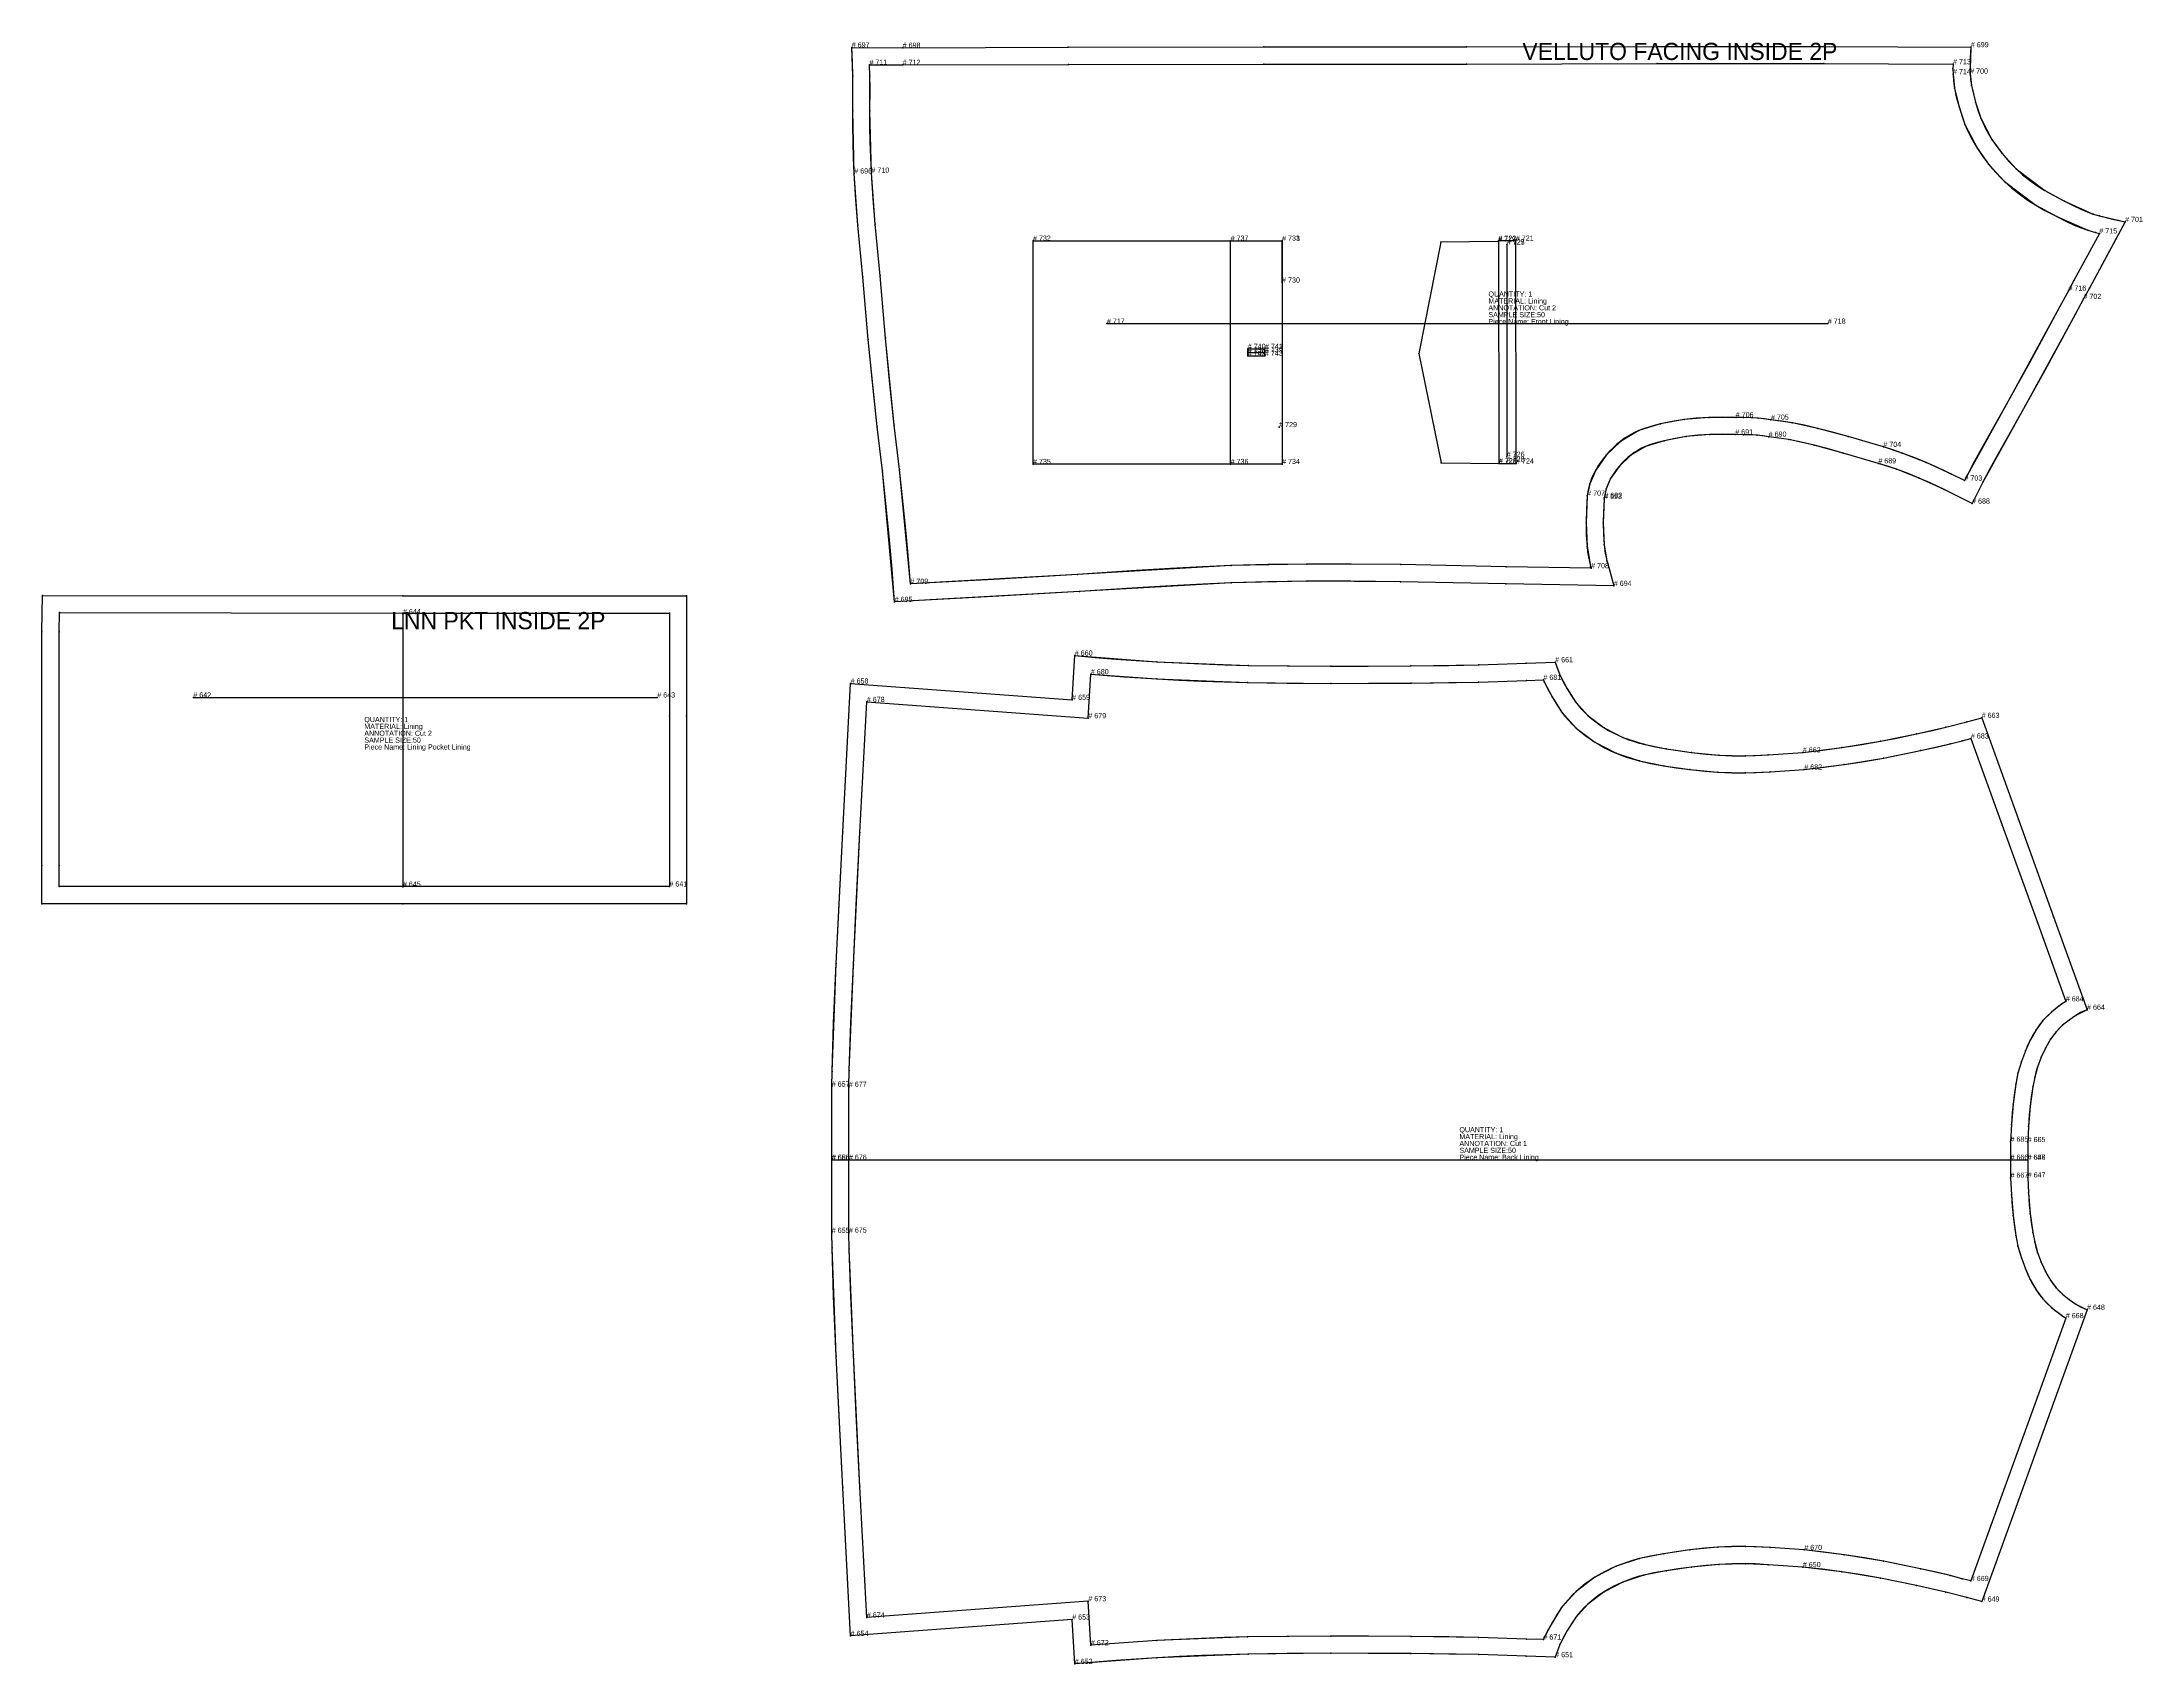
# Model space of a CAD drawing. Extents: x -8402 to 434, y -368 to 2685.
# Drawn here: x -8400 to -7176, y 108 to 1053 of the extents above; entities that cross this region are included whole.
import ezdxf

# ---------------------------------------------------------------- set-up
doc = ezdxf.new("R2010")
doc.units = 0

# ---------------------------------------------------------------- blocks, each defined once
blk = doc.blocks.new('Lining Pocket Lining_5031')
at = {"layer": '1'}
blk.add_lwpolyline([(-8024.4102, 550.96), (-8189.71, 550.96), (-8400.0098, 550.96), (-8400.0098, 573.26), (-8400.0098, 709.36), (-8399.8096, 730.56), (-8189.71, 730.26), (-8024.4102, 730.26), (-8024.4102, 660.26), (-8024.4102, 550.96)], close=True, dxfattribs=at)
at = {"layer": '14'}
blk.add_lwpolyline([(-8034.4102, 560.96), (-8189.71, 560.96), (-8390.0098, 560.96), (-8390.0098, 573.26), (-8390.0098, 709.32), (-8389.9004, 720.55), (-8189.71, 720.26), (-8034.4102, 720.26), (-8034.4102, 660.26), (-8034.4102, 560.96)], close=True, dxfattribs=at)
at = {"layer": '2'}
for p in [(-8399.8096, 730.56), (-8189.71, 730.26), (-8024.4102, 730.26), (-8389.9004, 720.55), (-8189.71, 720.26), (-8189.71, 719.56), (-8034.4102, 720.26), (-8400.0098, 709.36), (-8390.0098, 709.32), (-8311.8096, 671.06), (-8041.5098, 671.06), (-8034.4102, 660.26), (-8024.4102, 660.26), (-8400.0098, 573.26), (-8390.0098, 573.26), (-8400.0098, 550.96), (-8390.0098, 560.96), (-8189.71, 560.96), (-8189.71, 560.86), (-8189.71, 550.96), (-8034.4102, 560.96), (-8024.4102, 550.96)]:
    blk.add_point(p, dxfattribs=at)
at = {"layer": '4'}
for p in [(-8189.71, 730.26, 5), (-8189.71, 720.26, 5), (-8400.0098, 709.36, 5), (-8390.0098, 709.32, 5), (-8034.4102, 660.26, 5), (-8024.4102, 660.26, 5), (-8400.0098, 573.26, 5), (-8390.0098, 573.26, 5), (-8189.71, 560.96, 5), (-8189.71, 550.96, 5)]:
    blk.add_point(p, dxfattribs=at)
at = {"layer": '5'}
blk.add_line((-8311.8096, 671.06), (-8041.5098, 671.06), dxfattribs=at)
at = {"layer": '7'}
blk.add_line((-8311.8096, 671.06), (-8041.5098, 671.06), dxfattribs=at)
at = {"layer": '8'}
blk.add_lwpolyline([(-8189.71, 719.56), (-8189.71, 560.86)], dxfattribs=at)
at = {"layer": '84'}
blk.add_lwpolyline([(-8024.4102, 550.96), (-8189.71, 550.96), (-8400.0098, 550.96), (-8400.0098, 573.26), (-8400.0098, 709.36), (-8399.8096, 730.56), (-8189.71, 730.26), (-8024.4102, 730.26), (-8024.4102, 660.26), (-8024.4102, 550.96)], close=True, dxfattribs=at)
at = {"layer": '85'}
blk.add_lwpolyline([(-8189.71, 719.56), (-8189.71, 560.86)], dxfattribs=at)
at = {"layer": '87'}
blk.add_lwpolyline([(-8034.4102, 560.96), (-8189.71, 560.96), (-8390.0098, 560.96), (-8390.0098, 573.26), (-8390.0098, 709.32), (-8389.9004, 720.55), (-8189.71, 720.26), (-8034.4102, 720.26), (-8034.4102, 660.26), (-8034.4102, 560.96)], close=True, dxfattribs=at)
at = {"layer": '1'}
for s, p in [('ANNOTATION: Cut 2', (-8212.21, 648.75)), ('QUANTITY: 1', (-8212.21, 656.75)), ('MATERIAL: Lining', (-8212.21, 652.75)), ('SAMPLE SIZE:50', (-8212.21, 644.75)), ('Piece Name: Lining Pocket Lining', (-8212.21, 640.75))]:
    blk.add_text(s, height=3, dxfattribs=at).set_placement(p)
at = {"layer": '14'}
blk.add_text('# 641', height=3, dxfattribs=at).set_placement((-8034.4102, 560.96))
at = {"layer": '15'}
blk.add_text('LNN PKT INSIDE 2P', height=10, dxfattribs=at).set_placement((-8196.5596, 710.86))
at = {"layer": '7'}
for s, p in [('# 642', (-8311.8096, 671.06)), ('# 643', (-8041.5098, 671.06))]:
    blk.add_text(s, height=3, dxfattribs=at).set_placement(p)
at = {"layer": '8'}
for s, p in [('# 644', (-8189.71, 719.56)), ('# 645', (-8189.71, 560.86))]:
    blk.add_text(s, height=3, dxfattribs=at).set_placement(p)
blk = doc.blocks.new('Back Lining_5032')
at = {"layer": '1'}
blk.add_lwpolyline([(-7243.0601, 401.79), (-7243.0601, 391.49), (-7242.5601, 382.49), (-7241.6602, 370.49), (-7240.0601, 359.39), (-7238.96, 353.69), (-7237.2598, 347.79), (-7235.1602, 342.09), (-7232.7598, 336.7), (-7229.7598, 331.59), (-7226.5601, 327.2), (-7222.7598, 323.39), (-7218.9702, 320.39), (-7215.0601, 317.69), (-7208.4702, 314.39), (-7227.9702, 260.19), (-7248.46, 203.49), (-7269.8599, 144.4), (-7278.5601, 146.69), (-7290.6602, 149.89), (-7307.7598, 153.69), (-7328.7598, 157.99), (-7351.2598, 161.69), (-7374.0601, 164.49), (-7394.3599, 165.89), (-7407.46, 166.49), (-7423.0601, 166.09), (-7438.96, 164.49), (-7453.7598, 162.39), (-7466.7598, 159.79), (-7478.8599, 155.79), (-7489.8599, 150.09), (-7499.2598, 142.99), (-7506.5601, 134.99), (-7511.5601, 127.09), (-7515.5601, 119.4), (-7518.3501, 111.99), (-7535.3599, 112.59), (-7562.7598, 113.49), (-7602.46, 114.09), (-7649.0498, 114.29), (-7697.1602, 113.79), (-7750.46, 111.69), (-7798.2598, 108.09), (-7799.7598, 133.9), (-7928.8599, 124.4), (-7933.4502, 210.69), (-7937.2598, 287.39), (-7939.6602, 350.39), (-7939.8599, 359.19), (-7939.8599, 401.79), (-7939.8599, 444.39), (-7939.6602, 453.19), (-7937.2598, 516.19), (-7933.4502, 592.89), (-7928.8599, 679.18), (-7799.7598, 669.68), (-7798.2598, 695.49), (-7750.46, 691.89), (-7697.1602, 689.79), (-7649.0498, 689.29), (-7602.46, 689.49), (-7562.7598, 690.09), (-7535.3599, 690.99), (-7518.3501, 691.59), (-7515.5601, 684.18), (-7511.5601, 676.49), (-7506.5601, 668.59), (-7499.2598, 660.59), (-7489.8599, 653.49), (-7478.8599, 647.79), (-7466.7598, 643.79), (-7453.7598, 641.19), (-7438.96, 639.09), (-7423.0601, 637.49), (-7407.46, 637.09), (-7394.3599, 637.69), (-7374.0601, 639.09), (-7351.2598, 641.89), (-7328.7598, 645.59), (-7307.7598, 649.89), (-7290.6602, 653.69), (-7278.5601, 656.89), (-7269.8599, 659.18), (-7248.46, 600.09), (-7227.9702, 543.39), (-7208.4702, 489.19), (-7215.0601, 485.89), (-7218.9702, 483.19), (-7222.7598, 480.19), (-7226.5601, 476.38), (-7229.7598, 471.99), (-7232.7598, 466.88), (-7235.1602, 461.49), (-7237.2598, 455.79), (-7238.96, 449.89), (-7240.0601, 444.19), (-7241.6602, 433.09), (-7242.5601, 421.09), (-7243.0601, 412.09), (-7243.0601, 401.79)], close=True, dxfattribs=at)
at = {"layer": '14'}
blk.add_lwpolyline([(-7253.0601, 401.79), (-7253.0601, 391.3), (-7252.5, 381.26), (-7251.6001, 369.38), (-7249.9199, 357.72), (-7248.71, 351.44), (-7246.73, 344.56), (-7244.4102, 338.28), (-7241.6099, 332.04), (-7238.1201, 326.09), (-7234.21, 320.74), (-7229.25, 315.77), (-7224.9399, 312.36), (-7223.3398, 311.25), (-7220.8501, 309.53), (-7237.3799, 263.59), (-7257.8599, 206.9), (-7276.1499, 156.4), (-7281.21, 157.74), (-7288.25, 159.6), (-7305.5601, 163.45), (-7327.1401, 167.86), (-7349.9199, 171.6), (-7373.2202, 174.46), (-7393.1201, 175.83), (-7407.4502, 176.49), (-7423.6201, 176.08), (-7439.8501, 174.46), (-7455.1299, 172.3), (-7469.1802, 169.5), (-7482.8999, 164.94), (-7495.1699, 158.57), (-7506.0498, 150.34), (-7514.6602, 140.86), (-7520.21, 132.11), (-7524.7002, 123.47), (-7525.21, 122.23), (-7535.02, 122.58), (-7563, 123.5), (-7602.2798, 124.09), (-7649.0801, 124.29), (-7697.5698, 123.79), (-7750.48, 121.71), (-7788.8799, 118.96), (-7790.3701, 144.61), (-7919.4102, 135.12), (-7923.46, 211.21), (-7927.29, 288.3), (-7929.6401, 349.86), (-7929.8599, 359.3), (-7929.8599, 359.42), (-7929.8599, 401.79), (-7929.8599, 444.16), (-7929.8599, 444.28), (-7929.6401, 453.73), (-7927.29, 515.29), (-7923.46, 592.37), (-7919.4102, 668.46), (-7790.3701, 658.97), (-7788.8799, 684.62), (-7750.5, 681.87), (-7697.5698, 679.79), (-7649.0801, 679.29), (-7602.2798, 679.49), (-7563.0098, 680.08), (-7535.02, 681), (-7525.21, 681.35), (-7524.7002, 680.11), (-7520.21, 671.47), (-7514.6602, 662.72), (-7506.0498, 653.24), (-7495.1699, 645.01), (-7482.8901, 638.64), (-7469.1802, 634.08), (-7455.1299, 631.28), (-7439.8501, 629.12), (-7423.6201, 627.5), (-7407.4399, 627.09), (-7393.1001, 627.75), (-7373.2202, 629.12), (-7349.9199, 631.98), (-7327.1401, 635.72), (-7305.5601, 640.13), (-7288.25, 643.98), (-7281.21, 645.84), (-7276.1499, 647.18), (-7257.8599, 596.69), (-7237.3799, 540), (-7220.8501, 494.05), (-7223.3398, 492.33), (-7224.9399, 491.22), (-7229.25, 487.81), (-7234.21, 482.84), (-7238.1099, 477.5), (-7241.6201, 471.53), (-7244.4102, 465.3), (-7246.7202, 459.02), (-7248.71, 452.14), (-7249.9199, 445.85), (-7251.6001, 434.21), (-7252.5, 422.28), (-7253.0601, 412.28), (-7253.0601, 401.79)], close=True, dxfattribs=at)
at = {"layer": '2'}
for p in [(-7798.2598, 695.49), (-7518.3501, 691.59), (-7928.8599, 679.18), (-7788.8799, 684.62), (-7525.21, 681.35), (-7919.4102, 668.46), (-7799.7598, 669.68), (-7790.3701, 658.97), (-7269.8599, 659.18), (-7374.0601, 639.09), (-7276.1499, 647.18), (-7373.2202, 629.12), (-7220.8501, 494.05), (-7208.4702, 489.19), (-7939.8599, 444.39), (-7929.8599, 444.28), (-7929.8599, 444.16), (-7253.0601, 412.28), (-7243.0601, 412.09), (-7939.8599, 401.79), (-7939.7598, 401.79), (-7929.8599, 401.79), (-7253.0601, 401.79), (-7243.1602, 401.79), (-7243.0601, 401.79), (-7253.0601, 391.3), (-7243.0601, 391.49), (-7939.8599, 359.19), (-7929.8599, 359.42), (-7929.8599, 359.3), (-7220.8501, 309.53), (-7208.4702, 314.39), (-7373.2202, 174.46), (-7374.0601, 164.49), (-7276.1499, 156.4), (-7919.4102, 135.12), (-7790.3701, 144.61), (-7269.8599, 144.4), (-7928.8599, 124.4), (-7799.7598, 133.9), (-7788.8799, 118.96), (-7525.21, 122.23), (-7518.3501, 111.99), (-7798.2598, 108.09)]:
    blk.add_point(p, dxfattribs=at)
at = {"layer": '3'}
for p in [(-7750.46, 691.89), (-7697.1602, 689.79), (-7649.0498, 689.29), (-7602.46, 689.49), (-7562.7598, 690.09), (-7535.3599, 690.99), (-7750.5, 681.87), (-7697.5698, 679.79), (-7649.0801, 679.29), (-7602.2798, 679.49), (-7563.0098, 680.08), (-7535.02, 681), (-7524.7002, 680.11), (-7515.5601, 684.18), (-7511.5601, 676.49), (-7520.21, 671.47), (-7514.6602, 662.72), (-7506.5601, 668.59), (-7506.0498, 653.24), (-7499.2598, 660.59), (-7489.8599, 653.49), (-7307.7598, 649.89), (-7290.6602, 653.69), (-7278.5601, 656.89), (-7495.1699, 645.01), (-7482.8901, 638.64), (-7478.8599, 647.79), (-7466.7598, 643.79), (-7453.7598, 641.19), (-7438.96, 639.09), (-7423.0601, 637.49), (-7407.46, 637.09), (-7394.3599, 637.69), (-7351.2598, 641.89), (-7328.7598, 645.59), (-7305.5601, 640.13), (-7288.25, 643.98), (-7281.21, 645.84), (-7469.1802, 634.08), (-7455.1299, 631.28), (-7439.8501, 629.12), (-7423.6201, 627.5), (-7407.4399, 627.09), (-7393.1001, 627.75), (-7349.9199, 631.98), (-7327.1401, 635.72), (-7248.46, 600.09), (-7933.4502, 592.89), (-7923.46, 592.37), (-7257.8599, 596.69), (-7237.3799, 540), (-7227.9702, 543.39), (-7937.2598, 516.19), (-7927.29, 515.29), (-7224.9399, 491.22), (-7223.3398, 492.33), (-7238.1099, 477.5), (-7234.21, 482.84), (-7229.25, 487.81), (-7222.7598, 480.19), (-7218.9702, 483.19), (-7215.0601, 485.89), (-7244.4102, 465.3), (-7241.6201, 471.53), (-7232.7598, 466.88), (-7229.7598, 471.99), (-7226.5601, 476.38), (-7939.6602, 453.19), (-7929.6401, 453.73), (-7246.7202, 459.02), (-7237.2598, 455.79), (-7235.1602, 461.49), (-7249.9199, 445.85), (-7248.71, 452.14), (-7240.0601, 444.19), (-7238.96, 449.89), (-7251.6001, 434.21), (-7241.6602, 433.09), (-7252.5, 422.28), (-7242.5601, 421.09), (-7252.5, 381.26), (-7242.5601, 382.49), (-7251.6001, 369.38), (-7241.6602, 370.49), (-7249.9199, 357.72), (-7240.0601, 359.39), (-7939.6602, 350.39), (-7929.6401, 349.86), (-7248.71, 351.44), (-7246.73, 344.56), (-7238.96, 353.69), (-7237.2598, 347.79), (-7244.4102, 338.28), (-7241.6099, 332.04), (-7235.1602, 342.09), (-7232.7598, 336.7), (-7229.7598, 331.59), (-7238.1201, 326.09), (-7234.21, 320.74), (-7226.5601, 327.2), (-7222.7598, 323.39), (-7218.9702, 320.39), (-7229.25, 315.77), (-7224.9399, 312.36), (-7223.3398, 311.25), (-7215.0601, 317.69), (-7937.2598, 287.39), (-7927.29, 288.3), (-7237.3799, 263.59), (-7227.9702, 260.19), (-7933.4502, 210.69), (-7923.46, 211.21), (-7257.8599, 206.9), (-7248.46, 203.49), (-7455.1299, 172.3), (-7439.8501, 174.46), (-7423.6201, 176.08), (-7407.4502, 176.49), (-7393.1201, 175.83), (-7349.9199, 171.6), (-7482.8999, 164.94), (-7469.1802, 169.5), (-7466.7598, 159.79), (-7453.7598, 162.39), (-7438.96, 164.49), (-7423.0601, 166.09), (-7407.46, 166.49), (-7394.3599, 165.89), (-7351.2598, 161.69), (-7327.1401, 167.86), (-7305.5601, 163.45), (-7288.25, 159.6), (-7506.0498, 150.34), (-7495.1699, 158.57), (-7489.8599, 150.09), (-7478.8599, 155.79), (-7328.7598, 157.99), (-7307.7598, 153.69), (-7290.6602, 149.89), (-7281.21, 157.74), (-7514.6602, 140.86), (-7506.5601, 134.99), (-7499.2598, 142.99), (-7278.5601, 146.69), (-7697.5698, 123.79), (-7649.0801, 124.29), (-7602.2798, 124.09), (-7563, 123.5), (-7535.02, 122.58), (-7524.7002, 123.47), (-7520.21, 132.11), (-7511.5601, 127.09), (-7750.48, 121.71), (-7750.46, 111.69), (-7697.1602, 113.79), (-7649.0498, 114.29), (-7602.46, 114.09), (-7562.7598, 113.49), (-7535.3599, 112.59), (-7515.5601, 119.4)]:
    blk.add_point(p, dxfattribs=at)
at = {"layer": '4'}
for p in [(-7374.0601, 639.09, 5), (-7373.2202, 629.12, 5), (-7253.0601, 401.79, 5), (-7243.0601, 401.79, 5), (-7373.2202, 174.46, 5), (-7374.0601, 164.49, 5)]:
    blk.add_point(p, dxfattribs=at)
at = {"layer": '5'}
blk.add_line((-7939.7598, 401.79), (-7243.1602, 401.79), dxfattribs=at)
at = {"layer": '7'}
blk.add_line((-7939.7598, 401.79), (-7243.1602, 401.79), dxfattribs=at)
at = {"layer": '84'}
blk.add_lwpolyline([(-7243.0601, 401.79), (-7243.0601, 391.49), (-7242.5601, 382.49), (-7242.1201, 375.62), (-7241.6602, 370.49), (-7241.0098, 365.42), (-7240.0601, 359.39), (-7238.96, 353.69), (-7238.2202, 350.85), (-7237.2598, 347.79), (-7235.1602, 342.09), (-7233.9302, 339.15), (-7232.7598, 336.7), (-7231.4102, 334.24), (-7229.7598, 331.59), (-7228.1001, 329.17), (-7226.5601, 327.2), (-7224.79, 325.28), (-7222.7598, 323.39), (-7218.9702, 320.39), (-7215.0601, 317.69), (-7211.8501, 315.89), (-7208.4702, 314.39), (-7227.9702, 260.19), (-7248.46, 203.49), (-7269.8599, 144.4), (-7278.5601, 146.69), (-7290.6602, 149.89), (-7297.6899, 151.53), (-7307.7598, 153.69), (-7320.29, 156.32), (-7328.7598, 157.99), (-7339.7002, 159.92), (-7351.2598, 161.69), (-7362.6499, 163.2), (-7374.0601, 164.49), (-7394.3599, 165.89), (-7401.73, 166.3), (-7407.46, 166.49), (-7415.1802, 166.46), (-7423.0601, 166.09), (-7430.3999, 165.46), (-7438.96, 164.49), (-7446.6899, 163.46), (-7453.7598, 162.39), (-7460.8501, 161.12), (-7466.7598, 159.79), (-7469.9399, 158.92), (-7473.0098, 157.97), (-7475.9902, 156.92), (-7478.8599, 155.79), (-7481.71, 154.53), (-7484.5, 153.16), (-7487.2202, 151.67), (-7489.8599, 150.09), (-7492.3701, 148.44), (-7494.77, 146.7), (-7497.0698, 144.88), (-7499.2598, 142.99), (-7501.29, 141.06), (-7503.1899, 139.08), (-7504.9502, 137.06), (-7506.5601, 134.99), (-7508.9199, 131.52), (-7511.5601, 127.09), (-7513.8301, 122.94), (-7515.5601, 119.4), (-7517.0698, 115.75), (-7518.3501, 111.99), (-7535.3599, 112.59), (-7562.7598, 113.49), (-7580.3101, 113.84), (-7602.46, 114.09), (-7627.27, 114.25), (-7649.0498, 114.29), (-7674.5298, 114.15), (-7697.1602, 113.79), (-7710.8301, 113.43), (-7724.2598, 112.96), (-7737.46, 112.38), (-7750.46, 111.69), (-7762.4199, 110.95), (-7774.3701, 110.1), (-7786.3198, 109.15), (-7798.2598, 108.09), (-7799.7598, 133.9), (-7928.8599, 124.4), (-7933.4502, 210.69), (-7935.5898, 252.69), (-7937.2598, 287.39), (-7938.7598, 322.23), (-7939.6602, 350.39), (-7939.8599, 359.19), (-7939.8599, 401.79), (-7939.8599, 444.39), (-7939.6602, 453.19), (-7938.7598, 481.35), (-7937.2598, 516.19), (-7935.5898, 550.89), (-7933.4502, 592.89), (-7928.8599, 679.18), (-7799.7598, 669.68), (-7798.2598, 695.49), (-7786.3198, 694.43), (-7774.3701, 693.48), (-7762.4199, 692.63), (-7750.46, 691.89), (-7737.46, 691.2), (-7724.2598, 690.62), (-7710.8301, 690.15), (-7697.1602, 689.79), (-7674.5298, 689.43), (-7649.0498, 689.29), (-7627.27, 689.33), (-7602.46, 689.49), (-7580.3101, 689.74), (-7562.7598, 690.09), (-7535.3599, 690.99), (-7518.3501, 691.59), (-7517.0698, 687.83), (-7515.5601, 684.18), (-7513.8301, 680.64), (-7511.5601, 676.49), (-7508.9199, 672.06), (-7506.5601, 668.59), (-7504.9502, 666.52), (-7503.1899, 664.5), (-7501.29, 662.52), (-7499.2598, 660.59), (-7497.0698, 658.7), (-7494.77, 656.88), (-7492.3701, 655.14), (-7489.8599, 653.49), (-7487.2202, 651.91), (-7484.5, 650.42), (-7481.71, 649.05), (-7478.8599, 647.79), (-7475.9902, 646.66), (-7473.0098, 645.61), (-7469.9399, 644.66), (-7466.7598, 643.79), (-7460.8501, 642.46), (-7453.7598, 641.19), (-7446.6899, 640.12), (-7438.96, 639.09), (-7430.3999, 638.12), (-7423.0601, 637.49), (-7415.1802, 637.12), (-7407.46, 637.09), (-7401.73, 637.28), (-7394.3599, 637.69), (-7374.0601, 639.09), (-7362.6499, 640.38), (-7351.2598, 641.89), (-7339.7002, 643.66), (-7328.7598, 645.59), (-7320.29, 647.26), (-7307.7598, 649.89), (-7297.6899, 652.05), (-7290.6602, 653.69), (-7278.5601, 656.89), (-7269.8599, 659.18), (-7248.46, 600.09), (-7227.9702, 543.39), (-7208.4702, 489.19), (-7211.8501, 487.69), (-7215.0601, 485.89), (-7218.9702, 483.19), (-7222.7598, 480.19), (-7224.79, 478.3), (-7226.5601, 476.38), (-7228.1001, 474.41), (-7229.7598, 471.99), (-7231.4102, 469.34), (-7232.7598, 466.88), (-7233.9302, 464.43), (-7235.1602, 461.49), (-7237.2598, 455.79), (-7238.2202, 452.73), (-7238.96, 449.89), (-7240.0601, 444.19), (-7241.0098, 438.16), (-7241.6602, 433.09), (-7242.1201, 427.96), (-7242.5601, 421.09), (-7243.0601, 412.09), (-7243.0601, 401.79)], close=True, dxfattribs=at)
at = {"layer": '87'}
blk.add_lwpolyline([(-7253.0601, 391.3), (-7252.5, 381.26), (-7252.0601, 374.49), (-7251.6001, 369.38), (-7250.9199, 364.06), (-7249.9199, 357.72), (-7248.71, 351.44), (-7247.8501, 348.13), (-7246.73, 344.56), (-7244.4102, 338.28), (-7242.9902, 334.91), (-7241.6099, 332.04), (-7240.02, 329.15), (-7238.1201, 326.09), (-7236.1099, 323.17), (-7234.21, 320.74), (-7231.9302, 318.26), (-7229.25, 315.77), (-7227.1001, 313.99), (-7224.9399, 312.36), (-7223.3398, 311.25), (-7220.8501, 309.53), (-7237.3799, 263.59), (-7257.8599, 206.9), (-7276.1499, 156.4), (-7281.21, 157.74), (-7288.25, 159.6), (-7295.3198, 161.27), (-7305.5601, 163.45), (-7318.6602, 166.19), (-7327.1401, 167.86), (-7338.2002, 169.81), (-7349.9199, 171.6), (-7361.5601, 173.14), (-7373.2202, 174.46), (-7393.1201, 175.83), (-7401.1802, 176.28), (-7407.4502, 176.49), (-7415.4702, 176.46), (-7423.6201, 176.08), (-7431.1401, 175.44), (-7439.8501, 174.46), (-7447.7798, 173.41), (-7455.1299, 172.3), (-7462.79, 170.94), (-7469.1802, 169.5), (-7472.7598, 168.52), (-7476.2402, 167.44), (-7479.6201, 166.24), (-7482.8999, 164.94), (-7486.0898, 163.52), (-7489.2002, 161.99), (-7492.23, 160.34), (-7495.1699, 158.57), (-7498.0601, 156.66), (-7500.8398, 154.65), (-7503.5098, 152.55), (-7506.0498, 150.34), (-7508.4502, 148.05), (-7510.6899, 145.71), (-7512.7598, 143.31), (-7514.6602, 140.86), (-7517.2402, 137.06), (-7520.21, 132.11), (-7522.8599, 127.34), (-7524.7002, 123.47), (-7525.21, 122.23), (-7535.02, 122.58), (-7563, 123.5), (-7580.3599, 123.85), (-7602.2798, 124.09), (-7627.1499, 124.25), (-7649.0801, 124.29), (-7674.8101, 124.15), (-7697.5698, 123.79), (-7711.1299, 123.43), (-7724.46, 122.97), (-7737.5698, 122.39), (-7750.48, 121.71), (-7769.6899, 120.47), (-7788.8799, 118.96), (-7790.3701, 144.61), (-7919.4102, 135.12), (-7923.46, 211.21), (-7925.6099, 253.42), (-7927.29, 288.3), (-7928.7402, 322.24), (-7929.6401, 349.86), (-7929.8599, 359.3), (-7929.8599, 359.42), (-7929.8599, 401.79), (-7929.8599, 444.16), (-7929.8599, 444.28), (-7929.6401, 453.73), (-7928.7402, 481.35), (-7927.29, 515.29), (-7925.6099, 550.16), (-7923.46, 592.37), (-7919.4102, 668.46), (-7790.3701, 658.97), (-7788.8799, 684.62), (-7769.7002, 683.11), (-7750.5, 681.87), (-7737.5898, 681.19), (-7724.48, 680.61), (-7711.1401, 680.15), (-7697.5698, 679.79), (-7674.7998, 679.43), (-7649.0801, 679.29), (-7627.1499, 679.33), (-7602.2798, 679.49), (-7580.3701, 679.73), (-7563.0098, 680.08), (-7535.02, 681), (-7525.21, 681.35), (-7524.7002, 680.11), (-7522.8599, 676.24), (-7520.21, 671.47), (-7517.2402, 666.52), (-7514.6602, 662.72), (-7512.7598, 660.27), (-7510.6899, 657.87), (-7508.4502, 655.53), (-7506.0498, 653.24), (-7503.5098, 651.03), (-7500.8398, 648.92), (-7498.0601, 646.91), (-7495.1699, 645.01), (-7492.23, 643.25), (-7489.2002, 641.6), (-7486.0801, 640.06), (-7482.8901, 638.64), (-7479.6099, 637.33), (-7476.23, 636.14), (-7472.75, 635.05), (-7469.1802, 634.08), (-7462.79, 632.64), (-7455.1299, 631.28), (-7447.7798, 630.17), (-7439.8501, 629.12), (-7431.1401, 628.14), (-7423.6201, 627.5), (-7415.4702, 627.12), (-7407.4399, 627.09), (-7401.1699, 627.3), (-7393.1001, 627.75), (-7373.2202, 629.12), (-7361.5601, 630.44), (-7349.9199, 631.98), (-7338.2002, 633.77), (-7327.1401, 635.72), (-7318.6602, 637.39), (-7305.5601, 640.13), (-7295.3198, 642.31), (-7288.25, 643.98), (-7281.21, 645.84), (-7276.1499, 647.18), (-7257.8599, 596.69), (-7237.3799, 540), (-7220.8501, 494.05), (-7223.3398, 492.33), (-7224.9399, 491.22), (-7227.1001, 489.6), (-7229.25, 487.81), (-7231.9302, 485.31), (-7234.21, 482.84), (-7236.1001, 480.43), (-7238.1099, 477.5), (-7240.0298, 474.41), (-7241.6201, 471.53), (-7242.9902, 468.66), (-7244.4102, 465.3), (-7246.7202, 459.02), (-7247.8501, 455.42), (-7248.71, 452.14), (-7249.29, 449.4), (-7249.9199, 445.85), (-7250.9302, 439.48), (-7251.6001, 434.21), (-7252.0601, 429.1), (-7252.5, 422.28), (-7253.0601, 412.28), (-7253.0601, 401.79), (-7253.0601, 391.3)], close=True, dxfattribs=at)
at = {"layer": '1'}
for s, p in [('# 660', (-7798.2598, 695.49)), ('# 661', (-7518.3501, 691.59)), ('# 658', (-7928.8599, 679.18)), ('# 659', (-7799.7598, 669.68)), ('# 663', (-7269.8599, 659.18)), ('# 662', (-7374.0601, 639.09)), ('# 664', (-7208.4702, 489.19)), ('# 657', (-7939.8599, 444.39)), ('QUANTITY: 1', (-7574.1602, 417.78)), ('MATERIAL: Lining', (-7574.1602, 413.78)), ('# 656', (-7939.8599, 401.79)), ('ANNOTATION: Cut 1', (-7574.1602, 409.78)), ('SAMPLE SIZE:50', (-7574.1602, 405.78)), ('Piece Name: Back Lining', (-7574.1602, 401.78)), ('# 665', (-7243.0601, 412.09)), ('# 646', (-7243.0601, 401.79)), ('# 647', (-7243.0601, 391.49)), ('# 655', (-7939.8599, 359.19)), ('# 648', (-7208.4702, 314.39)), ('# 650', (-7374.0601, 164.49)), ('# 649', (-7269.8599, 144.4)), ('# 653', (-7799.7598, 133.9)), ('# 654', (-7928.8599, 124.4)), ('# 652', (-7798.2598, 108.09)), ('# 651', (-7518.3501, 111.99))]:
    blk.add_text(s, height=3, dxfattribs=at).set_placement(p)
at = {"layer": '14'}
for s, p in [('# 680', (-7788.8799, 684.62)), ('# 681', (-7525.21, 681.35)), ('# 678', (-7919.4102, 668.46)), ('# 679', (-7790.3701, 658.97)), ('# 683', (-7276.1499, 647.18)), ('# 682', (-7373.2202, 629.12)), ('# 684', (-7220.8501, 494.05)), ('# 677', (-7929.8599, 444.28)), ('# 676', (-7929.8599, 401.79)), ('# 685', (-7253.0601, 412.28)), ('# 666', (-7253.0601, 401.79)), ('# 667', (-7253.0601, 391.3)), ('# 675', (-7929.8599, 359.3)), ('# 668', (-7220.8501, 309.53)), ('# 670', (-7373.2202, 174.46)), ('# 669', (-7276.1499, 156.4)), ('# 673', (-7790.3701, 144.61)), ('# 674', (-7919.4102, 135.12)), ('# 671', (-7525.21, 122.23)), ('# 672', (-7788.8799, 118.96))]:
    blk.add_text(s, height=3, dxfattribs=at).set_placement(p)
at = {"layer": '7'}
for s, p in [('# 686', (-7939.7598, 401.79)), ('# 687', (-7243.1602, 401.79))]:
    blk.add_text(s, height=3, dxfattribs=at).set_placement(p)
blk = doc.blocks.new('Front Lining_5033')
at = {"layer": '1'}
blk.add_lwpolyline([(-7275.4302, 784), (-7291.7798, 792.14), (-7306.25, 798.91), (-7319.5898, 804.05), (-7330.04, 807.46), (-7350.5601, 813.47), (-7367.4399, 818.07), (-7382.1602, 821.27), (-7393.96, 822.99), (-7400.7402, 823.88), (-7408.5498, 824.1), (-7413.4399, 824.27), (-7428.3398, 824.28), (-7442, 823.07), (-7454.8398, 820.68), (-7465.73, 817.28), (-7474.29, 812.33), (-7481.1401, 805.69), (-7486.0498, 798.61), (-7488.6401, 792.65), (-7489.7598, 787.39), (-7489.7998, 786.68), (-7490.3599, 772.8), (-7489.8599, 760.05), (-7488.2202, 750.59), (-7487.96, 749.68), (-7484.1699, 736.09), (-7547.0601, 737.27), (-7608.5601, 738.47), (-7663.02, 738.77), (-7707.1099, 737.87), (-7795.4199, 732.87), (-7903.23, 726.76), (-7910.3799, 803.13), (-7913.3599, 828.68), (-7918.5698, 879.59), (-7921.7002, 915.96), (-7924.6201, 946.24), (-7926.75, 976.3), (-7927.6299, 1012.9), (-7927.6401, 1033.02), (-7928.2202, 1049.77), (-7898.5298, 1049.5699), (-7802.0298, 1049.89), (-7688.1401, 1050.01), (-7570.1299, 1050.02), (-7459.04, 1050.34), (-7361.8301, 1050.36), (-7276.1899, 1049.87), (-7276.6401, 1037.36), (-7276.5601, 1034.5), (-7275.8301, 1027.67), (-7273.4502, 1017.84), (-7270.3901, 1008.6), (-7263.8599, 996.18), (-7257.9102, 987.94), (-7249.8198, 979.07), (-7233.1401, 966.39), (-7221.6001, 960.12), (-7204.9102, 952.72), (-7201.1401, 951.64), (-7186.2998, 948.08), (-7207.1299, 909.46), (-7210.5298, 903.26), (-7215.46, 894.17), (-7244.4702, 841.03), (-7269.1602, 796.47), (-7275.4302, 784)], close=True, dxfattribs=at)
at = {"layer": '13'}
for p in [(-7546.46, 934.87, 10), (-7679.1602, 828.57, 10), (-7546.5601, 808.37, 10)]:
    blk.add_point(p, dxfattribs=at)
at = {"layer": '14'}
blk.add_lwpolyline([(-7279.8901, 797.39), (-7287.46, 801.16), (-7302.1802, 808.05), (-7316.1099, 813.43), (-7327.1602, 817.04), (-7347.6802, 823.05), (-7365.3398, 827.85), (-7380.2798, 831.1), (-7392.6201, 832.9), (-7400.0898, 833.86), (-7408.6201, 834.11), (-7413.1602, 834.27), (-7428.79, 834.27), (-7443.2402, 832.99), (-7457.04, 830.44), (-7469.6001, 826.51), (-7480.3901, 820.26), (-7488.7202, 812.22), (-7494.7598, 803.53), (-7498.2202, 795.54), (-7499.6899, 788.61), (-7500.3599, 772.89), (-7499.8198, 759.1), (-7497.7798, 747.64), (-7497.5801, 746.94), (-7497.4102, 746.34), (-7546.8599, 747.27), (-7608.25, 748.47), (-7663.0898, 748.77), (-7707.1001, 747.88), (-7796.6899, 742.81), (-7894.0498, 737.27), (-7900.4102, 803.97), (-7903.4102, 829.67), (-7908.6001, 880.3), (-7911.7402, 916.78), (-7914.6299, 946.76), (-7916.7598, 976.8), (-7917.6299, 1012.89), (-7917.6401, 1033.0699), (-7917.8701, 1039.7), (-7898.5298, 1039.5699), (-7802.0098, 1039.89), (-7688.1299, 1040.01), (-7570.1001, 1040.02), (-7459.0098, 1040.34), (-7361.8799, 1040.36), (-7286.5498, 1039.9399), (-7286.6401, 1037.28), (-7286.5601, 1034.14), (-7285.7002, 1025.99), (-7283.0801, 1015.14), (-7279.6401, 1004.8), (-7272.3398, 990.87), (-7265.8101, 981.8), (-7256.6099, 971.72), (-7238.3701, 957.86), (-7226.1699, 951.22), (-7208.0801, 943.23), (-7203.6401, 941.96), (-7201.27, 941.39), (-7216.1001, 913.9), (-7219.3101, 908.04), (-7224.25, 898.93), (-7253.4399, 845.47), (-7278.1499, 800.84), (-7279.8901, 797.39)], close=True, dxfattribs=at)
at = {"layer": '2'}
for p in [(-7928.2202, 1049.77), (-7898.5298, 1049.5699), (-7276.1899, 1049.87), (-7917.8701, 1039.7), (-7898.5298, 1039.5699), (-7286.5601, 1034.14), (-7286.5498, 1039.9399), (-7276.5601, 1034.5), (-7926.75, 976.3), (-7916.7598, 976.8), (-7186.2998, 948.08), (-7822.5898, 937.17), (-7707.46, 937.17), (-7677.46, 937.17), (-7677.46, 937.17), (-7585.0601, 936.27), (-7551.6602, 936.67), (-7551.3599, 937.17), (-7546.5601, 934.87), (-7541.2598, 937.17), (-7201.27, 941.39), (-7677.46, 912.77), (-7219.3101, 908.04), (-7210.5298, 903.26), (-7779.5298, 888.84), (-7359.5098, 888.84), (-7697.46, 874.12), (-7697.46, 874.12), (-7697.46, 872.12), (-7697.46, 870.12), (-7697.46, 870.12), (-7687.46, 874.12), (-7687.46, 874.12), (-7687.46, 872.12), (-7687.46, 870.12), (-7687.46, 870.12), (-7597.7598, 871.37), (-7413.1602, 834.27), (-7392.6201, 832.9), (-7413.4399, 824.27), (-7393.96, 822.99), (-7584.7598, 807.68), (-7546.5601, 811.27), (-7327.1602, 817.04), (-7822.5898, 807.08), (-7707.46, 807.08), (-7677.46, 807.08), (-7551.1602, 807.47), (-7551.1602, 807.37), (-7541.1602, 807.37), (-7330.04, 807.46), (-7279.8901, 797.39), (-7499.6899, 788.61), (-7489.7598, 787.39), (-7275.4302, 784), (-7894.0498, 737.27), (-7497.4102, 746.34), (-7484.1699, 736.09), (-7903.23, 726.76)]:
    blk.add_point(p, dxfattribs=at)
at = {"layer": '3'}
for p in [(-7802.0298, 1049.89), (-7688.1401, 1050.01), (-7570.1299, 1050.02), (-7459.04, 1050.34), (-7459.0098, 1040.34), (-7361.8799, 1040.36), (-7361.8301, 1050.36), (-7927.6401, 1033.02), (-7917.6401, 1033.0699), (-7802.0098, 1039.89), (-7688.1299, 1040.01), (-7570.1001, 1040.02), (-7286.6401, 1037.28), (-7276.6401, 1037.36), (-7285.7002, 1025.99), (-7275.8301, 1027.67), (-7273.4502, 1017.84), (-7927.6299, 1012.9), (-7917.6299, 1012.89), (-7283.0801, 1015.14), (-7279.6401, 1004.8), (-7270.3901, 1008.6), (-7263.8599, 996.18), (-7272.3398, 990.87), (-7265.8101, 981.8), (-7257.9102, 987.94), (-7249.8198, 979.07), (-7256.6099, 971.72), (-7238.3701, 957.86), (-7233.1401, 966.39), (-7221.6001, 960.12), (-7924.6201, 946.24), (-7914.6299, 946.76), (-7226.1699, 951.22), (-7208.0801, 943.23), (-7204.9102, 952.72), (-7201.1401, 951.64), (-7203.6401, 941.96), (-7921.7002, 915.96), (-7911.7402, 916.78), (-7216.1001, 913.9), (-7207.1299, 909.46), (-7224.25, 898.93), (-7215.46, 894.17), (-7918.5698, 879.59), (-7908.6001, 880.3), (-7253.4399, 845.47), (-7443.2402, 832.99), (-7428.79, 834.27), (-7408.6201, 834.11), (-7400.0898, 833.86), (-7244.4702, 841.03), (-7913.3599, 828.68), (-7903.4102, 829.67), (-7480.3901, 820.26), (-7469.6001, 826.51), (-7457.04, 830.44), (-7454.8398, 820.68), (-7442, 823.07), (-7428.3398, 824.28), (-7408.5498, 824.1), (-7400.7402, 823.88), (-7382.1602, 821.27), (-7380.2798, 831.1), (-7365.3398, 827.85), (-7347.6802, 823.05), (-7488.7202, 812.22), (-7474.29, 812.33), (-7465.73, 817.28), (-7367.4399, 818.07), (-7350.5601, 813.47), (-7316.1099, 813.43), (-7302.1802, 808.05), (-7910.3799, 803.13), (-7900.4102, 803.97), (-7498.2202, 795.54), (-7494.7598, 803.53), (-7486.0498, 798.61), (-7481.1401, 805.69), (-7319.5898, 804.05), (-7306.25, 798.91), (-7287.46, 801.16), (-7278.1499, 800.84), (-7269.1602, 796.47), (-7489.7998, 786.68), (-7488.6401, 792.65), (-7291.7798, 792.14), (-7500.3599, 772.89), (-7490.3599, 772.8), (-7499.8198, 759.1), (-7489.8599, 760.05), (-7707.1001, 747.88), (-7663.0898, 748.77), (-7608.25, 748.47), (-7546.8599, 747.27), (-7497.7798, 747.64), (-7497.5801, 746.94), (-7488.2202, 750.59), (-7487.96, 749.68), (-7796.6899, 742.81), (-7707.1099, 737.87), (-7663.02, 738.77), (-7608.5601, 738.47), (-7547.0601, 737.27), (-7795.4199, 732.87)]:
    blk.add_point(p, dxfattribs=at)
at = {"layer": '4'}
for p in [(-7898.5298, 1049.5699, 5), (-7898.5298, 1039.5699, 5), (-7413.1602, 834.27, 5), (-7392.6201, 832.9, 5), (-7413.4399, 824.27, 5), (-7393.96, 822.99, 5), (-7327.1602, 817.04, 5), (-7330.04, 807.46, 5), (-7499.6899, 788.61, 5), (-7489.7998, 786.68, 5)]:
    blk.add_point(p, dxfattribs=at)
at = {"layer": '5'}
blk.add_line((-7779.5298, 888.84), (-7359.5098, 888.84), dxfattribs=at)
at = {"layer": '7'}
blk.add_line((-7779.5298, 888.84), (-7359.5098, 888.84), dxfattribs=at)
at = {"layer": '8'}
for points in [[(-7822.5898, 937.17), (-7677.46, 937.17), (-7677.46, 807.08), (-7822.5898, 807.08), (-7822.5898, 937.17)], [(-7541.2598, 937.17), (-7551.3599, 937.17), (-7551.1602, 807.37), (-7541.1602, 807.37), (-7541.2598, 937.17)]]:
    blk.add_lwpolyline(points, close=True, dxfattribs=at)
for points in [[(-7707.46, 807.08), (-7707.46, 937.17)], [(-7677.46, 912.77), (-7677.46, 937.17)], [(-7551.6602, 936.67), (-7585.0601, 936.27), (-7597.7598, 871.37), (-7584.7598, 807.68), (-7551.1602, 807.47)], [(-7546.5601, 934.87), (-7546.5601, 811.27)], [(-7697.46, 874.12), (-7687.46, 874.12)], [(-7697.46, 870.12), (-7697.46, 874.12)], [(-7697.46, 872.12), (-7687.46, 872.12)], [(-7697.46, 870.12), (-7687.46, 870.12)], [(-7687.46, 870.12), (-7687.46, 874.12)]]:
    blk.add_lwpolyline(points, dxfattribs=at)
at = {"layer": '84'}
blk.add_lwpolyline([(-7275.4302, 784), (-7291.7798, 792.14), (-7299.9102, 796.06), (-7306.25, 798.91), (-7312.6299, 801.5), (-7319.5898, 804.05), (-7324.7998, 805.81), (-7330.04, 807.46), (-7350.5601, 813.47), (-7359.9502, 816.11), (-7367.4399, 818.07), (-7375.0698, 819.86), (-7382.1602, 821.27), (-7388.04, 822.23), (-7393.96, 822.99), (-7397.3398, 823.54), (-7400.7402, 823.88), (-7403.6201, 824.01), (-7408.5498, 824.1), (-7413.4399, 824.27), (-7420.8901, 824.44), (-7428.3398, 824.28), (-7435.3101, 823.82), (-7442, 823.07), (-7448.4302, 822.03), (-7454.8398, 820.68), (-7458.0298, 819.88), (-7460.8301, 819.07), (-7463.3799, 818.21), (-7465.73, 817.28), (-7468.0298, 816.22), (-7470.23, 815.03), (-7472.3198, 813.73), (-7474.29, 812.33), (-7476.0601, 810.89), (-7477.79, 809.31), (-7479.48, 807.57), (-7481.1401, 805.69), (-7482.5498, 803.93), (-7483.8301, 802.17), (-7485, 800.4), (-7486.0498, 798.61), (-7487.5298, 795.62), (-7488.6401, 792.65), (-7489.3198, 790.05), (-7489.7598, 787.39), (-7489.7998, 786.68), (-7490.2002, 778.74), (-7490.3599, 772.8), (-7490.27, 766.16), (-7489.8599, 760.05), (-7489.1899, 754.95), (-7488.7402, 752.7), (-7488.2202, 750.59), (-7487.96, 749.68), (-7484.1699, 736.09), (-7547.0601, 737.27), (-7608.5601, 738.47), (-7637.46, 738.78), (-7663.02, 738.77), (-7685.7002, 738.47), (-7707.1099, 737.87), (-7723.75, 737.18), (-7742.1299, 736.21), (-7761.79, 735.03), (-7795.4199, 732.87), (-7849.3198, 729.62), (-7903.23, 726.76), (-7904.73, 745.88), (-7906.4199, 764.99), (-7908.2998, 784.07), (-7910.3799, 803.13), (-7913.3599, 828.68), (-7916.21, 854.83), (-7918.5698, 879.59), (-7921.7002, 915.96), (-7924.6201, 946.24), (-7925.8198, 961.26), (-7926.75, 976.3), (-7927.1299, 985.45), (-7927.3999, 994.6), (-7927.5698, 1003.75), (-7927.6299, 1012.9), (-7927.6401, 1033.02), (-7927.8398, 1041.4), (-7928.2202, 1049.77), (-7898.5298, 1049.5699), (-7802.0298, 1049.89), (-7688.1401, 1050.01), (-7570.1299, 1050.02), (-7459.04, 1050.34), (-7407.73, 1050.41), (-7361.8301, 1050.36), (-7319.0098, 1050.1801), (-7276.1899, 1049.87), (-7276.5801, 1043.62), (-7276.6401, 1037.36), (-7276.5601, 1034.5), (-7276.2998, 1031.0699), (-7275.8301, 1027.67), (-7274.9102, 1023.26), (-7273.4502, 1017.84), (-7271.8799, 1012.7), (-7270.3901, 1008.6), (-7269.0698, 1005.55), (-7267.5498, 1002.47), (-7265.8101, 999.35), (-7263.8599, 996.18), (-7261.0098, 992.01), (-7257.9102, 987.94), (-7253.9502, 983.31), (-7249.8198, 979.07), (-7246.02, 975.63), (-7241.96, 972.36), (-7237.6602, 969.27), (-7233.1401, 966.39), (-7228.2598, 963.61), (-7221.6001, 960.12), (-7216.21, 957.4), (-7212.1499, 955.5), (-7208.4102, 953.94), (-7204.9102, 952.72), (-7201.1401, 951.64), (-7193.7402, 949.76), (-7186.2998, 948.08), (-7196.6602, 928.74), (-7207.1299, 909.46), (-7210.5298, 903.26), (-7215.46, 894.17), (-7233.1299, 861.55), (-7244.4702, 841.03), (-7260.29, 812.93), (-7265.02, 804.29), (-7269.1602, 796.47), (-7275.4302, 784)], close=True, dxfattribs=at)
at = {"layer": '85'}
for points in [[(-7822.5898, 937.17), (-7677.46, 937.17), (-7677.46, 807.08), (-7822.5898, 807.08), (-7822.5898, 937.17)], [(-7541.2598, 937.17), (-7551.3599, 937.17), (-7551.1602, 807.37), (-7541.1602, 807.37), (-7541.2598, 937.17)]]:
    blk.add_lwpolyline(points, close=True, dxfattribs=at)
for points in [[(-7707.46, 807.08), (-7707.46, 937.17)], [(-7677.46, 912.77), (-7677.46, 937.17)], [(-7551.6602, 936.67), (-7585.0601, 936.27), (-7597.7598, 871.37), (-7584.7598, 807.68), (-7551.1602, 807.47)], [(-7546.5601, 934.87), (-7546.5601, 811.27)], [(-7697.46, 874.12), (-7687.46, 874.12)], [(-7697.46, 870.12), (-7697.46, 874.12)], [(-7697.46, 872.12), (-7687.46, 872.12)], [(-7697.46, 870.12), (-7687.46, 870.12)], [(-7687.46, 870.12), (-7687.46, 874.12)]]:
    blk.add_lwpolyline(points, dxfattribs=at)
at = {"layer": '87'}
blk.add_lwpolyline([(-7279.8901, 797.39), (-7287.46, 801.16), (-7295.6099, 805.09), (-7302.1802, 808.05), (-7308.8501, 810.76), (-7316.1099, 813.43), (-7321.6201, 815.29), (-7327.1602, 817.04), (-7347.6802, 823.05), (-7357.4702, 825.79), (-7365.3398, 827.85), (-7373.1001, 829.67), (-7380.2798, 831.1), (-7386.4302, 832.1), (-7392.6201, 832.9), (-7396.3501, 833.49), (-7400.0898, 833.86), (-7403.2002, 834), (-7408.6201, 834.11), (-7413.1602, 834.27), (-7420.98, 834.44), (-7428.79, 834.27), (-7436.1299, 833.78), (-7443.2402, 832.99), (-7450.1899, 831.88), (-7457.04, 830.44), (-7460.6602, 829.53), (-7463.8901, 828.59), (-7466.8501, 827.59), (-7469.6001, 826.51), (-7472.48, 825.18), (-7475.25, 823.69), (-7477.8901, 822.05), (-7480.3901, 820.26), (-7482.5601, 818.5), (-7484.6699, 816.57), (-7486.7202, 814.48), (-7488.7202, 812.22), (-7490.4399, 810.09), (-7492.02, 807.93), (-7493.46, 805.74), (-7494.7598, 803.53), (-7495.7998, 801.54), (-7496.73, 799.54), (-7497.54, 797.54), (-7498.2202, 795.54), (-7499.1099, 792.12), (-7499.6899, 788.61), (-7500.1699, 780.75), (-7500.3599, 772.89), (-7500.25, 765.56), (-7499.8198, 759.1), (-7499.46, 755.95), (-7499, 753.01), (-7498.4399, 750.25), (-7497.7798, 747.64), (-7497.5801, 746.94), (-7497.4102, 746.34), (-7546.8599, 747.27), (-7608.25, 748.47), (-7637.27, 748.78), (-7663.0898, 748.77), (-7685.7598, 748.47), (-7707.1001, 747.88), (-7723.9102, 747.18), (-7742.4902, 746.21), (-7762.29, 745.02), (-7796.6899, 742.81), (-7845.3599, 739.87), (-7894.0498, 737.27), (-7895.4102, 753.97), (-7896.9302, 770.65), (-7898.5898, 787.32), (-7900.4102, 803.97), (-7903.4102, 829.67), (-7906.25, 855.7), (-7908.6001, 880.3), (-7911.7402, 916.78), (-7914.6299, 946.76), (-7915.8301, 961.77), (-7916.7598, 976.8), (-7917.1602, 985.82), (-7917.4399, 994.84), (-7917.5898, 1003.86), (-7917.6299, 1012.89), (-7917.5698, 1025.83), (-7917.6401, 1033.0699), (-7917.8701, 1039.7), (-7898.5298, 1039.5699), (-7802.0098, 1039.89), (-7688.1299, 1040.01), (-7570.1001, 1040.02), (-7459.0098, 1040.34), (-7407.5098, 1040.42), (-7361.8799, 1040.36), (-7324.21, 1040.2), (-7286.5498, 1039.9399), (-7286.6401, 1037.28), (-7286.5601, 1034.14), (-7286.2598, 1030.04), (-7285.7002, 1025.99), (-7284.6699, 1021.07), (-7283.0801, 1015.14), (-7281.3301, 1009.43), (-7279.6401, 1004.8), (-7278.1602, 1001.36), (-7276.4502, 997.9), (-7274.5098, 994.41), (-7272.3398, 990.87), (-7269.2202, 986.28), (-7265.8101, 981.8), (-7263.5898, 979.12), (-7261.3198, 976.54), (-7258.9902, 974.08), (-7256.6099, 971.72), (-7252.4399, 967.95), (-7247.9902, 964.38), (-7243.2998, 961.01), (-7238.3701, 957.86), (-7233.1001, 954.85), (-7226.1699, 951.22), (-7220.48, 948.37), (-7216.02, 946.29), (-7211.9199, 944.59), (-7208.0801, 943.23), (-7203.6401, 941.96), (-7201.27, 941.39), (-7216.1001, 913.9), (-7219.3101, 908.04), (-7224.25, 898.93), (-7242.1001, 865.95), (-7253.4399, 845.47), (-7269.2202, 817.56), (-7274, 808.79), (-7278.1499, 800.84), (-7279.8901, 797.39)], close=True, dxfattribs=at)
at = {"layer": '1'}
for s, p in [('# 697', (-7928.2202, 1049.77)), ('# 698', (-7898.5298, 1049.5699)), ('# 699', (-7276.1899, 1049.87)), ('# 700', (-7276.5601, 1034.5)), ('# 696', (-7926.75, 976.3)), ('# 701', (-7186.2998, 948.08)), ('QUANTITY: 1', (-7557.25, 904.58)), ('# 702', (-7210.5298, 903.26)), ('ANNOTATION: Cut 2', (-7557.25, 896.58)), ('SAMPLE SIZE:50', (-7557.25, 892.58)), ('MATERIAL: Lining', (-7557.25, 900.58)), ('Piece Name: Front Lining', (-7557.25, 888.58)), ('# 691', (-7413.4399, 824.27)), ('# 690', (-7393.96, 822.99)), ('# 689', (-7330.04, 807.46)), ('# 693', (-7489.7998, 786.68)), ('# 692', (-7489.7598, 787.39)), ('# 688', (-7275.4302, 784)), ('# 694', (-7484.1699, 736.09)), ('# 695', (-7903.23, 726.76))]:
    blk.add_text(s, height=3, dxfattribs=at).set_placement(p)
at = {"layer": '13'}
for s, p in [('# 727', (-7546.46, 934.87)), ('# 729', (-7679.1602, 828.57)), ('# 728', (-7546.5601, 808.37))]:
    blk.add_text(s, height=3, dxfattribs=at).set_placement(p)
at = {"layer": '14'}
for s, p in [('# 711', (-7917.8701, 1039.7)), ('# 712', (-7898.5298, 1039.5699)), ('# 713', (-7286.5498, 1039.9399)), ('# 714', (-7286.5601, 1034.14)), ('# 710', (-7916.7598, 976.8)), ('# 715', (-7201.27, 941.39)), ('# 716', (-7219.3101, 908.04)), ('# 706', (-7413.1602, 834.27)), ('# 705', (-7392.6201, 832.9)), ('# 704', (-7327.1602, 817.04)), ('# 703', (-7279.8901, 797.39)), ('# 707', (-7499.6899, 788.61)), ('# 708', (-7497.4102, 746.34)), ('# 709', (-7894.0498, 737.27))]:
    blk.add_text(s, height=3, dxfattribs=at).set_placement(p)
at = {"layer": '15'}
blk.add_text('VELLUTO FACING INSIDE 2P', height=10, dxfattribs=at).set_placement((-7537.48, 1042.4301))
at = {"layer": '7'}
for s, p in [('# 717', (-7779.5298, 888.84)), ('# 718', (-7359.5098, 888.84))]:
    blk.add_text(s, height=3, dxfattribs=at).set_placement(p)
at = {"layer": '8'}
for s, p in [('# 732', (-7822.5898, 937.17)), ('# 737', (-7707.46, 937.17)), ('# 731', (-7677.46, 937.17)), ('# 733', (-7677.46, 937.17)), ('# 719', (-7551.6602, 936.67)), ('# 722', (-7551.3599, 937.17)), ('# 725', (-7546.5601, 934.87)), ('# 721', (-7541.2598, 937.17)), ('# 730', (-7677.46, 912.77)), ('# 740', (-7697.46, 874.12)), ('# 740', (-7697.46, 874.12)), ('# 738', (-7697.46, 872.12)), ('# 742', (-7697.46, 870.12)), ('# 742', (-7697.46, 870.12)), ('# 741', (-7687.46, 874.12)), ('# 741', (-7687.46, 874.12)), ('# 739', (-7687.46, 872.12)), ('# 743', (-7687.46, 870.12)), ('# 743', (-7687.46, 870.12)), ('# 735', (-7822.5898, 807.08)), ('# 736', (-7707.46, 807.08)), ('# 734', (-7677.46, 807.08)), ('# 720', (-7551.1602, 807.47)), ('# 723', (-7551.1602, 807.37)), ('# 726', (-7546.5601, 811.27)), ('# 724', (-7541.1602, 807.37))]:
    blk.add_text(s, height=3, dxfattribs=at).set_placement(p)

msp = doc.modelspace()

# ---------------------------------------------------------------- block references
at = {"layer": '1'}
for name in ['Front Lining_5033', 'Lining Pocket Lining_5031', 'Back Lining_5032']:
    msp.add_blockref(name, (0, 0), dxfattribs=at)

doc.saveas('drawing.dxf')
